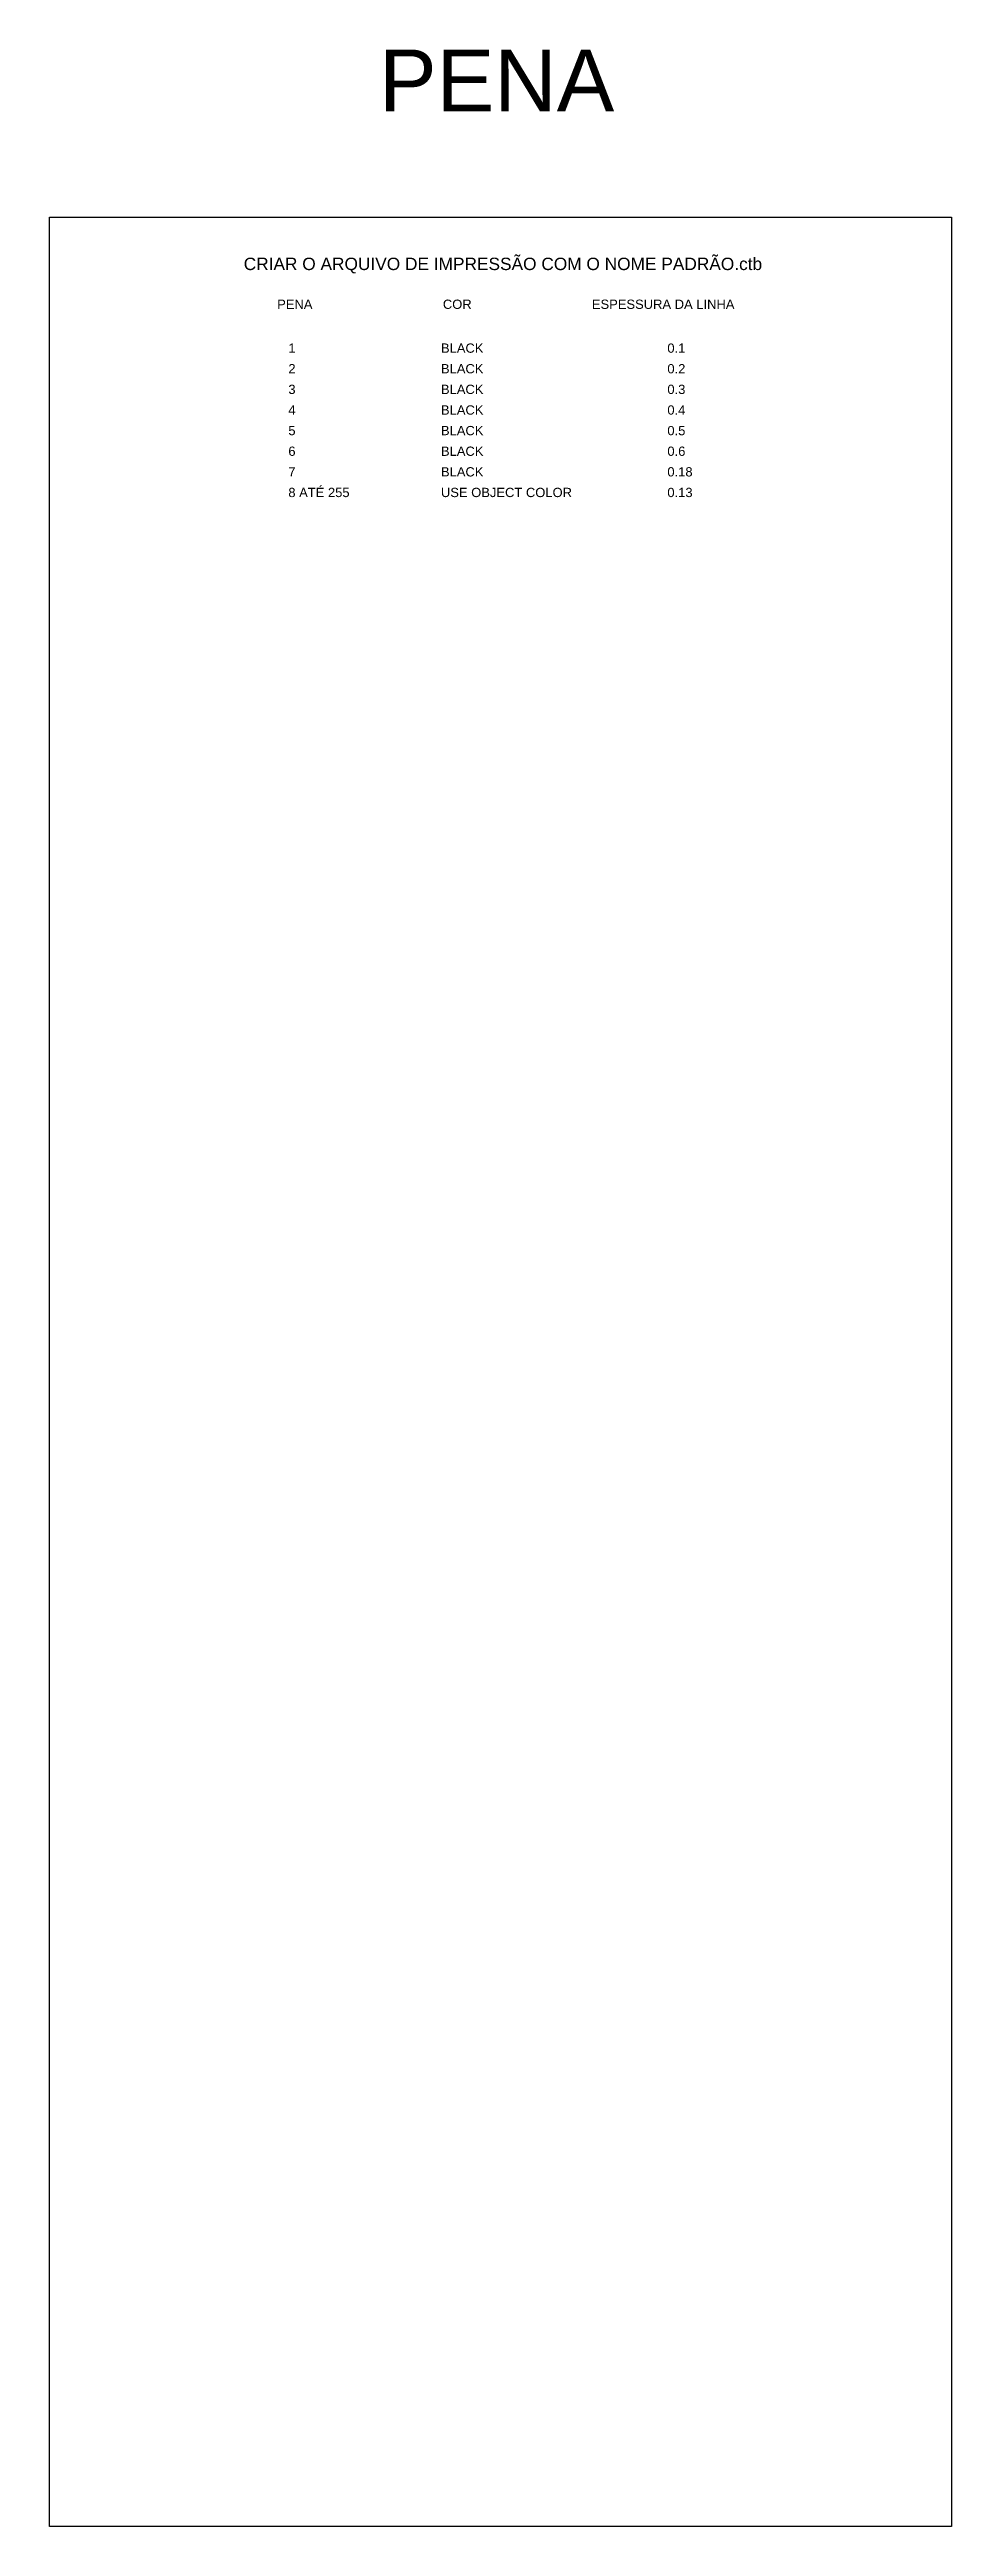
# Model space of a CAD drawing. Extents: x 190546 to 194941, y 8251022 to 8268833.
# Drawn here: x 191159.8 to 191334.8, y 8251191.7 to 8251672.2 of the extents above; entities that cross this region are included whole.
import ezdxf
from ezdxf.enums import TextEntityAlignment as Align

# ---------------------------------------------------------------- set-up
doc = ezdxf.new("R2010")
doc.units = 0
doc.header["$LTSCALE"] = 10
doc.header["$MEASUREMENT"] = 0
doc.layers.add('TOP-URB', color=250, linetype='CONTINUOUS')
doc.styles.add('ARIAL', font='arial.ttf', dxfattribs={"height": 1.1})

msp = doc.modelspace()

# ---------------------------------------------------------------- texts
at = {"layer": 'TOP-URB', "color": 4, "style": 'ARIAL'}
msp.add_text('PENA', height=12, dxfattribs=at).set_placement((191246.52, 8251660.18), align=Align.CENTER)
at = {"layer": 'TOP-URB', "style": 'ARIAL'}
for s, height, p in [('CRIAR O ARQUIVO DE IMPRESSÃO COM O NOME PADRÃO.ctb', 2.4, (191197.44, 8251629.4)), ('PENA', 1.8, (191203.93, 8251621.87)), ('COR', 1.8, (191236.08, 8251621.87)), ('ESPESSURA DA LINHA', 1.8, (191264.99, 8251621.87)), ('BLACK', 1.8, (191235.71, 8251613.36)), ('BLACK', 1.8, (191235.71, 8251609.36)), ('0.1', 1.8, (191279.64, 8251613.36)), ('0.2', 1.8, (191279.64, 8251609.36)), ('BLACK', 1.8, (191235.71, 8251605.36)), ('0.3', 1.8, (191279.64, 8251605.36)), ('BLACK', 1.8, (191235.71, 8251601.36)), ('0.4', 1.8, (191279.64, 8251601.36)), ('BLACK', 1.8, (191235.71, 8251597.36)), ('0.5', 1.8, (191279.64, 8251597.36)), ('BLACK', 1.8, (191235.71, 8251593.36)), ('0.6', 1.8, (191279.64, 8251593.36)), ('7', 1.8, (191206.1, 8251589.36)), ('USE OBJECT COLOR', 1.8, (191235.71, 8251585.36)), ('BLACK', 1.8, (191235.71, 8251589.36)), ('0.18', 1.8, (191279.64, 8251589.36)), ('0.13', 1.8, (191279.64, 8251585.36))]:
    msp.add_text(s, height=height, dxfattribs=at).set_placement(p)
at = {"layer": 'TOP-URB', "color": 2, "style": 'ARIAL'}
msp.add_text('2', height=1.8, dxfattribs=at).set_placement((191206.1, 8251609.36))
at = {"layer": 'TOP-URB', "color": 1, "style": 'ARIAL'}
msp.add_text('1', height=1.8, dxfattribs=at).set_placement((191206.1, 8251613.36))
at = {"layer": 'TOP-URB', "color": 3, "style": 'ARIAL'}
msp.add_text('3', height=1.8, dxfattribs=at).set_placement((191206.1, 8251605.36))
at = {"layer": 'TOP-URB', "color": 4, "style": 'ARIAL'}
msp.add_text('4', height=1.8, dxfattribs=at).set_placement((191206.1, 8251601.36))
at = {"layer": 'TOP-URB', "color": 5, "style": 'ARIAL'}
msp.add_text('5', height=1.8, dxfattribs=at).set_placement((191206.1, 8251597.36))
at = {"layer": 'TOP-URB', "color": 6, "style": 'ARIAL'}
msp.add_text('6', height=1.8, dxfattribs=at).set_placement((191206.1, 8251593.36))
at = {"layer": 'TOP-URB', "color": 255, "style": 'ARIAL'}
msp.add_text('8 ATÉ 255', height=1.8, dxfattribs=at).set_placement((191206.1, 8251585.36))

# ---------------------------------------------------------------- linework, layer by layer
at = {"layer": 'TOP-URB', "ltscale": 1.4}
msp.add_lwpolyline([(191159.76, 8251639.68), (191334.76, 8251639.68), (191334.76, 8251191.68), (191159.76, 8251191.68)], close=True, dxfattribs=at)

msp.set_redraw_order([(e.dxf.handle, doc.entitydb.next_handle()) for e in msp.query("TEXT MTEXT ATTDEF DIMENSION ARC_DIMENSION")])  # texts and dimensions are drawn at this point

doc.saveas('drawing.dxf')
